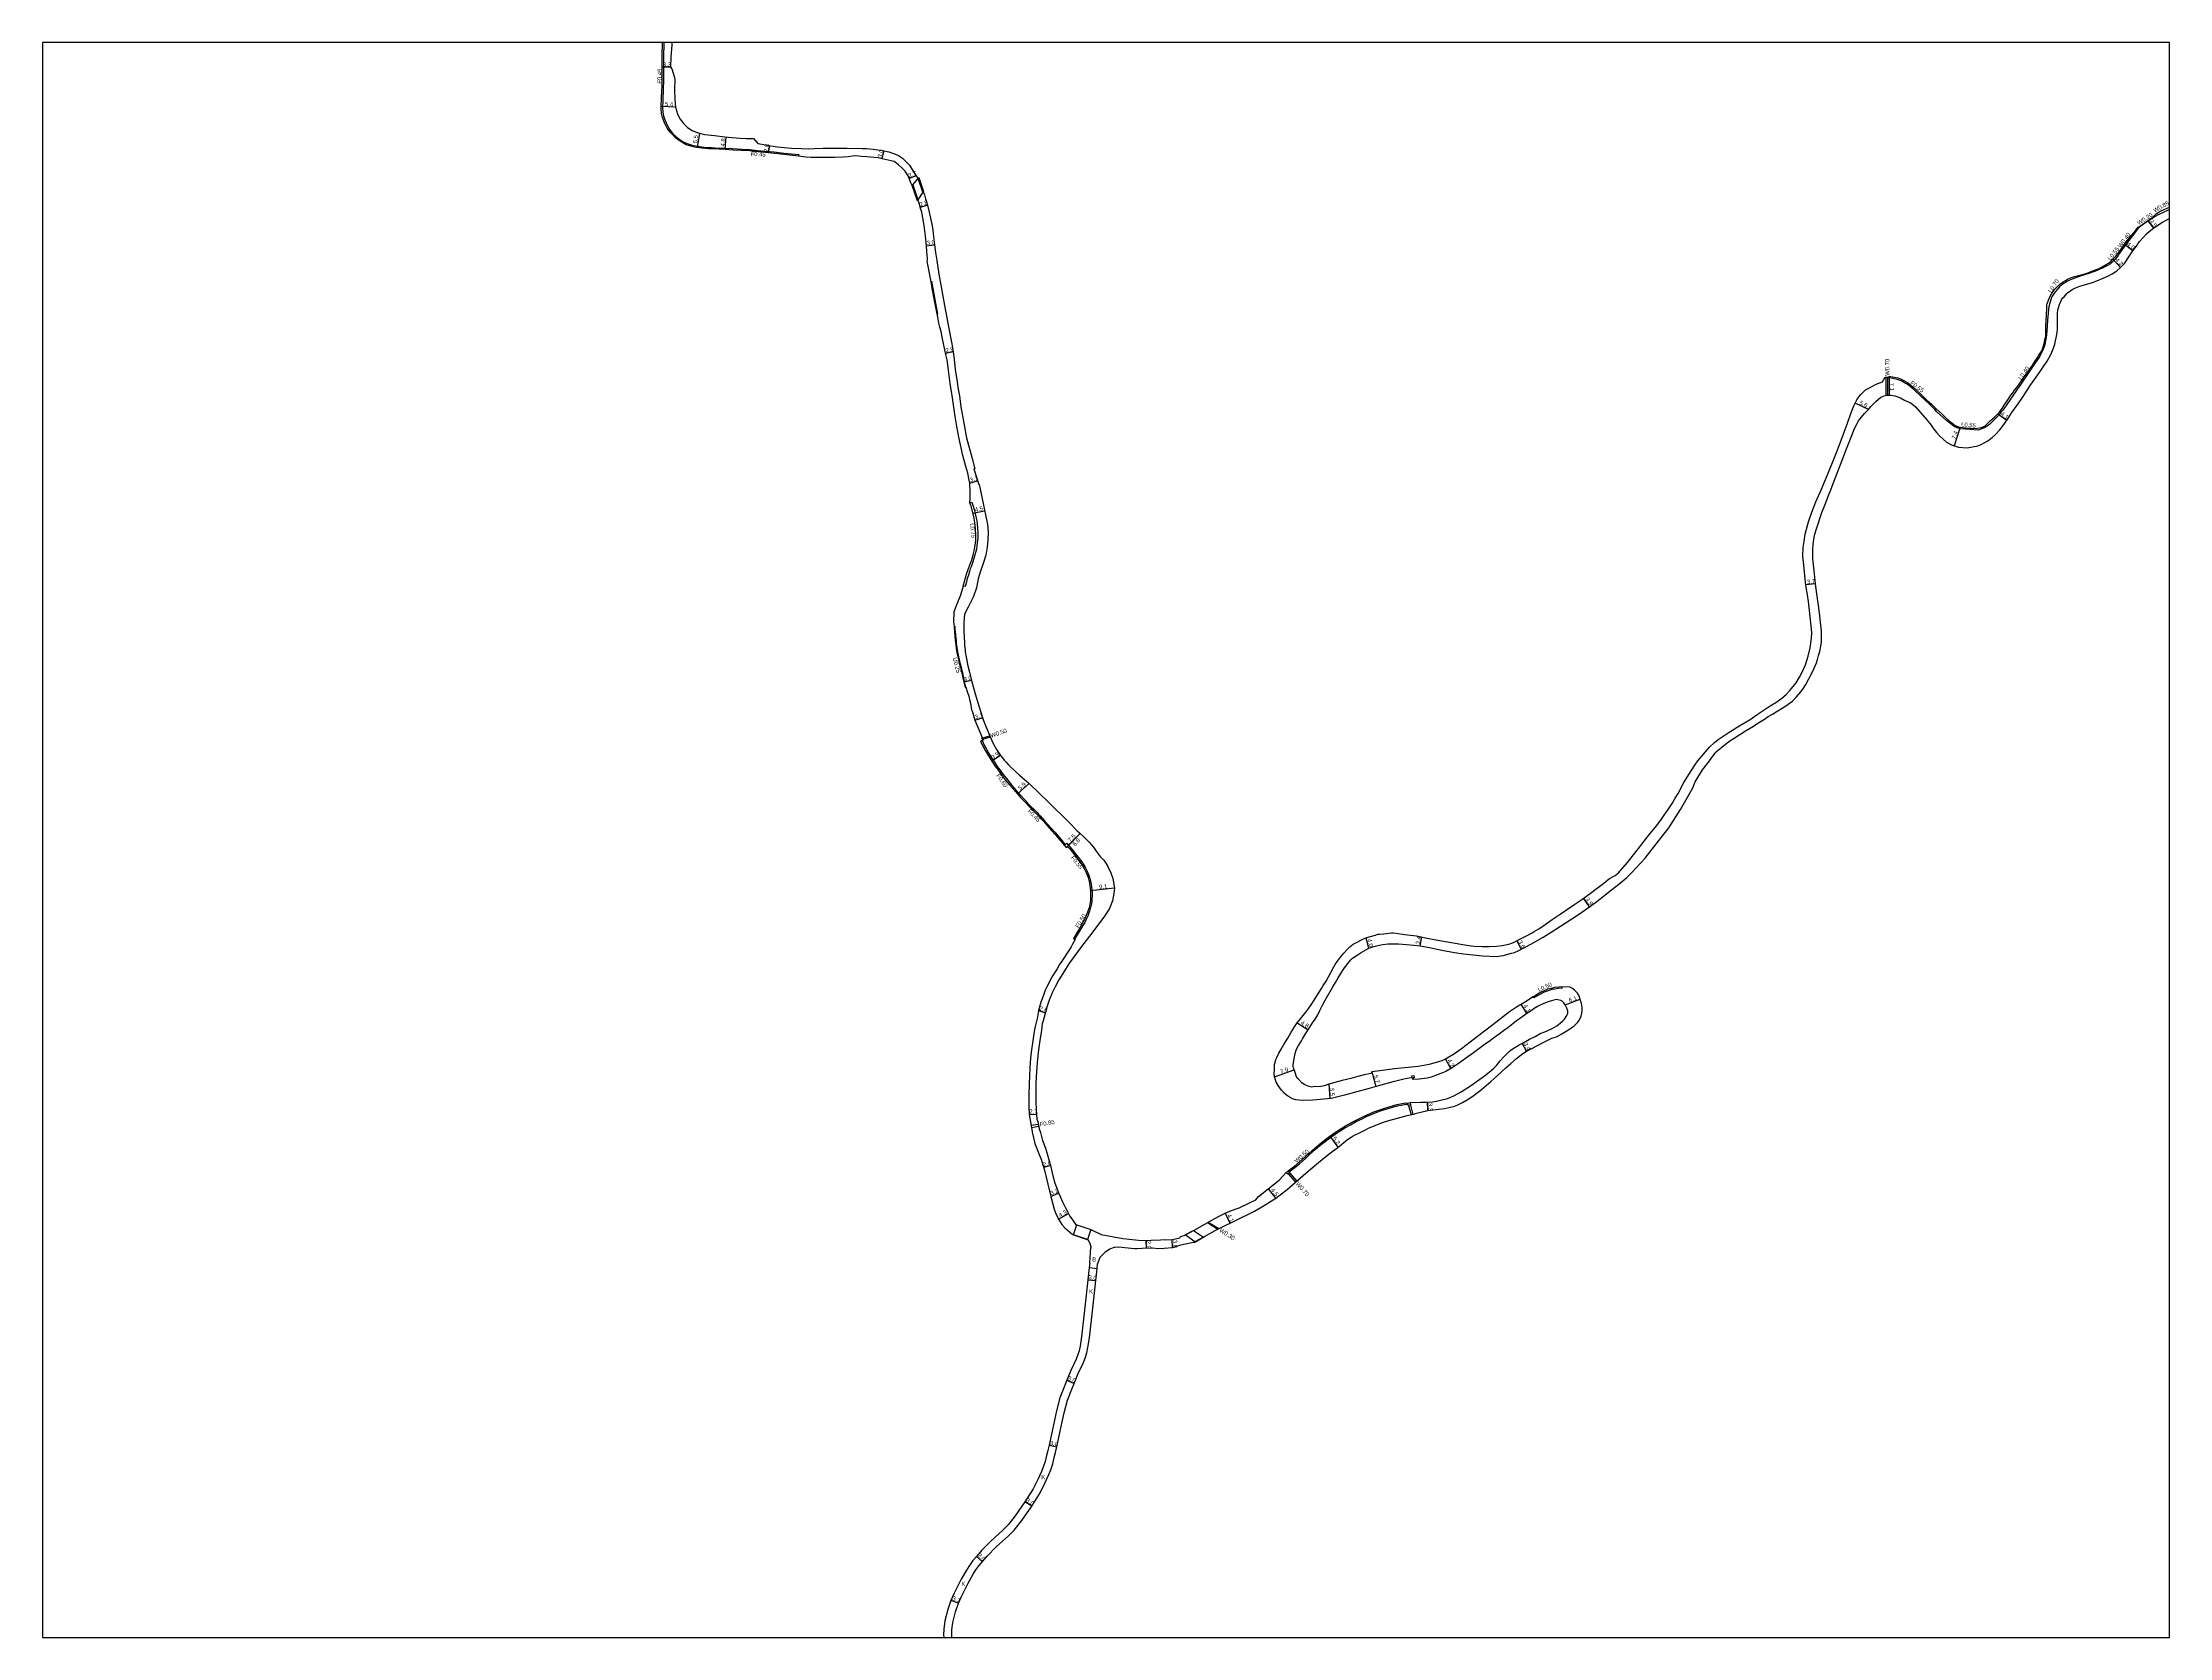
# Model space of a CAD drawing. Header units: metres. Extents: x 0 to 2400, y -93000 to -90000.
# Drawn here: x 800 to 1600, y -91200 to -90600 of the extents above; entities that cross this region are included whole.
import ezdxf

# ---------------------------------------------------------------- set-up
doc = ezdxf.new("R2010")
doc.units = ezdxf.units.M
doc.header["$LTSCALE"] = 2.5
for name, color, linetype in [('側溝・桝', 7, 'Continuous'), ('図郭', 7, 'Continuous'), ('幅員', 7, 'Continuous'), ('歩道・分離帯・安全施設', 7, 'Continuous'), ('舗装', 7, 'Continuous'), ('道路', 7, 'Continuous')]:
    doc.layers.add(name, color=color, linetype=linetype)
doc.styles.get("Standard").update_dxf_attribs({"font": ''})
doc.styles.get('Standard').set_extended_font_data('@MS PGothic')

msp = doc.modelspace()

# ---------------------------------------------------------------- linework, layer by layer
at = {"layer": '側溝・桝', "ltscale": 0.5, "flags": 128}
for points in [[(1033.7, -90600), (1033.53, -90605.67), (1033.56, -90607.77), (1033.58, -90609.17), (1033.62, -90611.38), (1033.57, -90614.16), (1033.47, -90617.58), (1033.29, -90621.73), (1033.16, -90624.68), (1033.26, -90626.12), (1033.61, -90627.71), (1034.13, -90629.32), (1034.94, -90631.1), (1035.99, -90632.82), (1037.26, -90634.49), (1038.83, -90635.82), (1040.65, -90637.2), (1042.49, -90638), (1044.01, -90638.46), (1046.25, -90638.94), (1048.85, -90639.32), (1051.58, -90639.54), (1054.15, -90639.69), (1056.69, -90639.72), (1059.55, -90639.85), (1063.01, -90640.08), (1065.92, -90640.28), (1068.95, -90640.6), (1071.76, -90640.88), (1075.08, -90641.17), (1078.89, -90641.58), (1084.45, -90642.15), (1084.37, -90642.74)], [(1600, -90662.8), (1599.27, -90663.14), (1597.62, -90663.93), (1595.72, -90664.82), (1594.61, -90665.44), (1592.46, -90666.85), (1590.28, -90668.36), (1588.75, -90669.48), (1587.62, -90670.75), (1585.99, -90672.8), (1584.32, -90674.94), (1581.87, -90678.31)], [(1581.54, -90678.07), (1581.87, -90678.31), (1581.63, -90678.75), (1581.22, -90679.3), (1580.73, -90680.06), (1580.18, -90680.78), (1579.63, -90681.45), (1578.97, -90682.16), (1578.17, -90682.93), (1577.77, -90683.26), (1576.99, -90683.74), (1576.15, -90684.19), (1574.81, -90684.84), (1573.6, -90685.36), (1572.13, -90685.95), (1570.69, -90686.5), (1569.67, -90686.88), (1566.81, -90687.79), (1564.38, -90688.65), (1563.35, -90689.04), (1562.4, -90689.42), (1561.65, -90689.81), (1560.67, -90690.38), (1560.01, -90690.81), (1559.54, -90691.17), (1558.6, -90691.96), (1557.86, -90692.77), (1557.04, -90693.77), (1555.9, -90695.37), (1555.68, -90695.97), (1554.97, -90698.05), (1554.65, -90699.36), (1554.46, -90700.44), (1554.32, -90701.91), (1554.16, -90704.35), (1553.95, -90706.83), (1553.91, -90708.46), (1553.77, -90709.99), (1553.63, -90710.92), (1553.41, -90712.14), (1553.1, -90713.73), (1552.43, -90715.69), (1551.68, -90717.17), (1551.1, -90718.22), (1549.03, -90721.19), (1546.93, -90724.25), (1544.04, -90728.47), (1542.79, -90730.27), (1540.17, -90734.12), (1537.44, -90738.12), (1536.75, -90738.96), (1536.17, -90739.69), (1535.05, -90740.99), (1533.73, -90742.28), (1532.4, -90743.51), (1531.08, -90744.53), (1530.35, -90744.98), (1529.47, -90745.36), (1528.05, -90745.77), (1524.89, -90745.61), (1523.33, -90745.47), (1521.42, -90745.28), (1520.13, -90744.95), (1518.99, -90744.39), (1517.71, -90743.39), (1516.13, -90742.15), (1513.82, -90740.13), (1512.49, -90738.9), (1511.76, -90738.08), (1512.18, -90737.72)], [(1494.08, -90732.68), (1494.09, -90726.06), (1493.37, -90725.95), (1493.37, -90732.76)], [(1511.76, -90738.08), (1510.06, -90736.41), (1508, -90734.46), (1506.48, -90733.01), (1503.93, -90730.61), (1502.58, -90729.53), (1501.34, -90728.57), (1500.4, -90727.97), (1499.08, -90727.26), (1497.64, -90726.72), (1495.89, -90726.39), (1494.46, -90726.12)], [(1148.83, -90773.19), (1149.53, -90772.96), (1150.02, -90774.42), (1150.39, -90775.67), (1150.66, -90776.63), (1150.94, -90777.81), (1151.19, -90778.95), (1151.36, -90779.88), (1151.52, -90781.23), (1151.67, -90782.59), (1151.75, -90784.73), (1151.76, -90785.5), (1151.73, -90786.54), (1151.59, -90788.2), (1151.45, -90789.35), (1151.23, -90790.61), (1151.02, -90791.53), (1150.72, -90792.7), (1150.3, -90794.12), (1149.9, -90795.33), (1149.23, -90797.22), (1148.96, -90798.03), (1148.65, -90799), (1148.24, -90800.32), (1147.84, -90801.62), (1147.52, -90802.83), (1147.02, -90804.63), (1146.3, -90804.5)], [(1142.81, -90819.52), (1143.1, -90819.51), (1143.19, -90820.69), (1143.29, -90821.67), (1143.36, -90822.45), (1143.45, -90823.38), (1143.51, -90823.99), (1143.6, -90825.06), (1143.7, -90825.91), (1143.74, -90826.75), (1143.86, -90827.55), (1143.98, -90828.39), (1144.14, -90829.24), (1144.34, -90830.28), (1144.53, -90831.24), (1144.74, -90832.02), (1144.9, -90832.74), (1145.14, -90833.76), (1145.37, -90834.56), (1145.65, -90835.6), (1145.81, -90836.21), (1146, -90836.99), (1146.16, -90837.84), (1146.38, -90838.99), (1146.54, -90839.65), (1146.68, -90840.33), (1146.84, -90841.09), (1147.02, -90841.73), (1147.16, -90842.24), (1147.24, -90842.54)], [(1153.34, -90861.74), (1156.23, -90860.77)], [(1153.42, -90862.63), (1154.33, -90864.58), (1155.01, -90865.78), (1155.7, -90866.95), (1156.2, -90867.78), (1156.96, -90869.09), (1158.07, -90870.77), (1159.08, -90872.32), (1160.05, -90873.65), (1161.35, -90875.4), (1162.54, -90876.92), (1163.9, -90878.57), (1164.64, -90879.49), (1166.34, -90881.5), (1167.68, -90883), (1169.58, -90885.03), (1170.56, -90886.1), (1170.47, -90886.18), (1170.84, -90886.54), (1171.8, -90887.47), (1172.82, -90888.46), (1174.05, -90889.69), (1174.63, -90890.25), (1175.3, -90890.97), (1176.14, -90891.86), (1176.88, -90892.75), (1178.07, -90894.14), (1179.34, -90895.54), (1180.74, -90897.09), (1182.31, -90898.84), (1183.69, -90900.47), (1184.75, -90901.69), (1184.95, -90901.52), (1185.3, -90901.21), (1185.81, -90901.84), (1186.42, -90902.59), (1187.25, -90903.58), (1187.74, -90904.23), (1188.39, -90905.04), (1189.03, -90905.84), (1189.6, -90906.53), (1190.41, -90907.55), (1190.95, -90908.27), (1191.55, -90909.23), (1192, -90909.99), (1192.53, -90910.94), (1192.97, -90911.89), (1193.27, -90912.59), (1193.58, -90913.4), (1193.79, -90914.03), (1194.08, -90914.97), (1194.24, -90915.8), (1194.41, -90916.76), (1194.65, -90918.58), (1194.74, -90919.92), (1194.77, -90920.61), (1194.74, -90921.34), (1194.72, -90922.12), (1194.65, -90922.86), (1194.5, -90924.01), (1194.3, -90925.01), (1194.22, -90925.32), (1193.8, -90926.74), (1193.58, -90927.38), (1193.25, -90928.29), (1192.89, -90929.2), (1192.58, -90929.87), (1191.99, -90931.01), (1191.27, -90932.19), (1190.18, -90934.01), (1189.2, -90935.64), (1188.16, -90937.3)], [(1156.43, -90861.26), (1153.6, -90862.17)], [(1268.84, -91024.83), (1271.03, -91023.21), (1272.8, -91021.77), (1275.03, -91019.76), (1276.59, -91018.34), (1278.67, -91016.48), (1279.71, -91015.56), (1281.03, -91014.46), (1282.55, -91013.29), (1284.58, -91011.82), (1286.14, -91010.72), (1288.09, -91009.41), (1289.89, -91008.29), (1291.93, -91007.09), (1293.83, -91006.08), (1296.59, -91004.73), (1298.04, -91004.06), (1300.13, -91003.12), (1301.86, -91002.44), (1303.59, -91001.8), (1305.7, -91001.1), (1307.77, -91000.46), (1309.62, -91000.03), (1311, -90999.72), (1312.87, -90999.43), (1313.61, -90999.63)], [(1313.78, -90999.83), (1314.76, -91003.35)], [(1314.47, -90999.71), (1315.41, -91003.21)], [(1171.85, -91007.27), (1174.53, -91006.84)], [(1171.99, -91008.11), (1174.69, -91007.66)], [(1268.54, -91025.63), (1271.26, -91028.72)], [(1269.06, -91025.17), (1271.76, -91028.29)]]:
    msp.add_lwpolyline(points, dxfattribs=at)
at = {"layer": '側溝・桝', "ltscale": 0.5, "elevation": 7.6, "flags": 128}
for points in [[(1371.51, -90955.25), (1371.57, -90955.75), (1370.2, -90955.9), (1368.77, -90956.09), (1367.71, -90956.3), (1366.3, -90956.71), (1364.79, -90957.26), (1363.15, -90958.06), (1361.52, -90958.98), (1360.94, -90959.36), (1360.66, -90959)], [(1238.17, -91043.93), (1242.12, -91046.35)], [(1238.48, -91043.75), (1242.44, -91046.2)]]:
    msp.add_lwpolyline(points, dxfattribs=at)
at = {"layer": '側溝・桝', "ltscale": 0.5, "flags": 128}
for points in [[(1315.04, -90988.67), (1315.8, -90988.59), (1315.88, -90989.4), (1315.72, -90989.41), (1315.11, -90989.48)], [(1313.67, -90999.85), (1313.45, -90999.06), (1313.43, -90998.95), (1314.39, -90998.81), (1314.57, -90999.69)], [(1267.82, -91025.06), (1268.53, -91024.47), (1269.1, -91025.13), (1268.45, -91025.71)]]:
    msp.add_lwpolyline(points, close=True, dxfattribs=at)
at = {"layer": '図郭'}
msp.add_lwpolyline([(800, -91200), (1600, -91200), (1600, -90600), (800, -90600)], close=True, dxfattribs=at)
at = {"layer": '幅員', "flags": 128}
for points in [[(1036.23, -90609.22), (1033.05, -90609.29)], [(1038.07, -90624.35), (1032.7, -90624.1)], [(1047.05, -90634.04), (1046.23, -90639.47)], [(1056.72, -90640.29), (1057.19, -90635.5)], [(1073.03, -90641.49), (1073.56, -90638.78)], [(1115.81, -90643.69), (1116.51, -90640.74)], [(1128.54, -90650.16), (1126.01, -90651.13)], [(1132.82, -90661.21), (1130.16, -90662.01)], [(1591.86, -90667.05), (1593.97, -90669.85)], [(1132.51, -90676.51), (1135.52, -90676.1)], [(1586.26, -90678.36), (1583.09, -90675.97)], [(1578.73, -90681.54), (1581.61, -90684.6)], [(1142.57, -90716.31), (1139.72, -90716.93)], [(1494.56, -90725.55), (1494.56, -90732.65)], [(1486.77, -90738.02), (1481.74, -90735.66)], [(1535.39, -90739.74), (1538.82, -90742.05)], [(1521.32, -90744.72), (1519.04, -90751.72)], [(1148.73, -90765.77), (1151.69, -90764.88)], [(1149.96, -90777.03), (1154.33, -90776.12)], [(1466.87, -90803.61), (1463.22, -90804.07)], [(1149.42, -90839.97), (1146.54, -90840.66)], [(1150.68, -90854.96), (1153.58, -90854)], [(1160.31, -90868.2), (1157.07, -90870.38)], [(1171.04, -90878.76), (1166.67, -90882.66)], [(1185.07, -90902.88), (1190.26, -90897.53)], [(1185.57, -90902.48), (1190.32, -90897.59)], [(1203.15, -90918.06), (1194.16, -90919.12)], [(1381.86, -90925.08), (1379.62, -90921.92)], [(1298.87, -90940.69), (1297.8, -90936.8)], [(1318.13, -90939.87), (1318.83, -90936.5)], [(1354.5, -90937.9), (1356.17, -90941.11)], [(1372.7, -90962.03), (1378.39, -90959.92)], [(1174.6, -90964.18), (1177.25, -90964.98)], [(1358.32, -90965.27), (1356.19, -90961.81)], [(1271.95, -90968.84), (1276.02, -90971.41)], [(1327.7, -90982.39), (1329.72, -90986.03)], [(1358.18, -90979.45), (1356.52, -90976.48)], [(1263.35, -90989.08), (1270.81, -90986.47)], [(1283.8, -90991.89), (1284.25, -90997.33)], [(1299.96, -90987.22), (1301.5, -90992.74)], [(1320.99, -91001.82), (1320.91, -90998.56)], [(1171.16, -91003.25), (1173.86, -91003.1)], [(1284.13, -91011.46), (1287.23, -91015.58)], [(1179.09, -91022.45), (1176.57, -91023.19)], [(1263.87, -91034.7), (1261.1, -91031.17)], [(1179.23, -91034.1), (1182.19, -91032.82)], [(1182.19, -91042.68), (1185.9, -91040.52)], [(1244.79, -91040.44), (1246.59, -91044.18)], [(1214.93, -91050.61), (1215.09, -91053.53)], [(1225.01, -91053.25), (1224.9, -91050.3)]]:
    msp.add_lwpolyline(points, dxfattribs=at)
at = {"layer": '幅員'}
for points in [[(1193.16, -91065.41), (1196.15, -91065.74)], [(1185.24, -91103.26), (1188.02, -91104.4)], [(1178.58, -91127.66), (1181.51, -91128.29)], [(1172.05, -91150.56), (1169.51, -91148.96)], [(1153.5, -91171.51), (1151.27, -91169.5)], [(1144.57, -91187.15), (1141.64, -91186.12)]]:
    msp.add_lwpolyline(points, dxfattribs=at)
at = {"layer": '歩道・分離帯・安全施設', "ltscale": 0.5, "flags": 128}
msp.add_lwpolyline([(1134.34, -90689.77), (1136.64, -90702.18)], dxfattribs=at)
at = {"layer": '舗装'}
msp.add_lwpolyline([(1193.67, -91060.83), (1196.65, -91061.17)], dxfattribs=at)
at = {"layer": '道路', "ltscale": 0.5}
for points in [[(1146.3, -90804.5), (1147.58, -90800), (1148.81, -90796.44), (1149.5, -90794.6), (1150.08, -90792.72), (1150.53, -90790.72), (1150.98, -90787.39), (1151.08, -90785.24), (1150.94, -90782.97), (1150.7, -90780.59), (1150.29, -90778.26), (1149.23, -90774.36), (1148.83, -90773.19), (1148.95, -90771.54), (1148.97, -90769.08), (1148.73, -90765.77), (1148.55, -90764.62), (1147.99, -90761.96), (1147.25, -90759.54), (1146.17, -90755.31), (1144.66, -90748.47), (1143.83, -90743.66), (1143.21, -90740.64), (1142.23, -90733.69), (1141.41, -90728.24), (1140.75, -90723.25), (1140.21, -90719.41), (1139.81, -90717.37), (1139.04, -90713.81), (1138.41, -90710.81), (1137.95, -90708.76), (1137.53, -90707.1), (1137.13, -90705.56), (1136.69, -90703.35), (1135.48, -90697.01), (1134.65, -90692.52), (1134.18, -90690.07), (1133.45, -90686.12), (1133.06, -90684.08), (1132.72, -90682.34), (1132.86, -90681.57), (1132.83, -90681.07), (1132.66, -90678.56), (1132.51, -90676.51), (1132.11, -90672.8), (1131.62, -90668.83), (1131.07, -90665.98), (1130.68, -90663.81), (1130.27, -90662.38), (1129.79, -90660.79), (1129.26, -90659.22), (1127.38, -90653.53), (1127.13, -90653.82), (1126.62, -90652.72), (1125.64, -90650.15), (1124.43, -90648.42), (1123.18, -90647.16), (1121.81, -90645.83), (1120.38, -90644.77), (1115.81, -90643.69), (1114.27, -90643.4), (1111.39, -90643.13), (1110.05, -90643.02), (1108.08, -90642.84), (1106.96, -90642.77), (1105.48, -90642.67), (1104.61, -90642.74), (1103.02, -90643.01), (1101.19, -90643.16), (1098.02, -90643.25), (1095.31, -90643.23), (1091.82, -90643.29), (1089.12, -90643.19), (1087.18, -90643.1), (1084.37, -90642.74), (1076.57, -90641.86), (1073.03, -90641.49), (1067.86, -90640.99), (1066.05, -90640.77), (1059.62, -90640.45), (1056.72, -90640.29), (1054.53, -90640.15), (1052.01, -90640.04), (1050.43, -90639.95), (1048.04, -90639.75), (1045.19, -90639.31), (1043.44, -90638.92), (1042.04, -90638.52), (1039.87, -90637.13), (1038.13, -90635.81), (1036.95, -90634.66), (1036.07, -90633.69), (1034.99, -90632.19), (1033.95, -90630.21), (1033.18, -90628.14), (1032.86, -90626.76), (1032.69, -90624.99), (1032.7, -90624.08), (1032.84, -90620.95), (1032.98, -90618.25), (1033.03, -90616.32), (1033.11, -90614.39), (1033.09, -90611.75), (1033.08, -90610.33), (1033.04, -90608.63), (1033.02, -90607.24), (1033.03, -90605.35), (1033.08, -90603.49), (1033.13, -90601.65), (1033.18, -90600.19), (1033.19, -90600)], [(1036.74, -90600), (1036.64, -90600.82), (1036.31, -90605.46), (1036.23, -90609.22), (1036.68, -90609.88), (1037.76, -90613.16), (1037.77, -90613.9), (1037.72, -90617.64), (1037.87, -90621.38), (1038.07, -90624.35), (1038.86, -90626.79), (1039.25, -90627.73), (1039.84, -90628.78), (1041.15, -90630.61), (1042.6, -90631.94), (1044.31, -90633.07), (1045.91, -90633.7), (1047.05, -90634.04), (1049.17, -90634.57), (1052.7, -90635.02), (1056.57, -90635.44), (1059.37, -90635.71), (1062.35, -90635.99), (1064.6, -90636.06), (1067.02, -90636.1), (1067.37, -90636.1), (1069.08, -90638.02), (1072.05, -90638.49), (1073.93, -90638.85), (1076.45, -90639.21), (1078.96, -90639.45), (1081.73, -90639.75), (1085.29, -90639.91), (1088.02, -90639.98), (1090.19, -90639.88), (1093.56, -90639.8), (1095.97, -90639.75), (1099.58, -90639.75), (1102.68, -90639.7), (1108.25, -90639.81), (1109.91, -90639.88), (1112.39, -90640.11), (1115.96, -90640.6), (1118.35, -90641.18), (1120.44, -90641.91), (1121.9, -90642.52), (1123.5, -90643.54), (1125.14, -90645.07), (1126.04, -90646.11), (1127.64, -90648.62), (1128.54, -90650.16), (1128.87, -90650.57), (1129.19, -90650.81), (1129.33, -90651.09), (1130.29, -90653.9), (1131.1, -90656.35), (1131.2, -90656.22), (1131.69, -90657.35), (1132.17, -90658.84), (1132.47, -90659.88), (1132.82, -90661.21), (1133.45, -90663.79), (1134.04, -90666.13), (1134.55, -90668.27), (1134.85, -90670.44), (1135.12, -90673.15), (1135.52, -90676.1), (1135.92, -90679.05), (1136.34, -90682), (1136.74, -90684.67), (1137.25, -90687.92), (1137.99, -90691.9), (1139.26, -90698.92), (1140.2, -90704.17), (1140.77, -90707.01), (1142.02, -90713.33), (1142.57, -90716.31), (1142.87, -90719.15), (1143.32, -90722.95), (1143.97, -90727.64), (1144.33, -90729.83), (1144.91, -90732.95), (1145.46, -90736.99), (1146.22, -90741.76), (1146.99, -90745.9), (1147.58, -90748.71), (1149.68, -90756.48), (1150.72, -90760.31), (1150.33, -90760.4), (1152.12, -90766.3), (1152.26, -90766.26), (1152.75, -90768.51), (1154.17, -90775.35), (1155.43, -90781.36), (1155.7, -90784.17), (1155.61, -90787.14), (1155.34, -90789.86), (1154.79, -90792.89), (1153.81, -90795.99), (1152.8, -90798.84), (1151.91, -90801.77), (1151.24, -90805.16)], [(1390.98, -90913.59), (1391.52, -90913.3), (1392.78, -90912.33), (1396.17, -90908.44), (1398.47, -90905.57), (1400.27, -90903.22), (1402.45, -90900.44), (1404.56, -90897.71), (1407.17, -90894.57), (1408.93, -90892.17), (1409.98, -90890.65), (1410.81, -90889.4), (1411.76, -90888.1), (1412.92, -90886.31), (1414.09, -90884.26), (1415.16, -90882.47), (1417.39, -90878.42), (1420.12, -90874), (1421.67, -90871.53), (1422.63, -90870.16), (1426.99, -90865.04), (1428.87, -90863.33), (1430.26, -90862.21), (1433.96, -90859.74), (1438.41, -90856.92), (1442.29, -90854.62), (1444.91, -90852.83), (1449.86, -90849.57), (1451.94, -90848.31), (1454.22, -90846.67), (1455.8, -90845.29), (1457.24, -90843.71), (1459.61, -90840.82), (1460.89, -90838.78), (1461.77, -90837.16), (1463.07, -90834.16), (1464.11, -90830.9), (1464.83, -90827.75), (1465.39, -90824.01), (1465.45, -90821.95), (1465.13, -90818.28), (1464.25, -90810.29), (1463.75, -90806.99), (1463.43, -90805.75), (1463.09, -90803.08), (1462.48, -90796.56), (1462.16, -90793.28), (1462.24, -90789.94), (1462.54, -90787.7), (1462.96, -90784.93), (1464.25, -90780.28), (1465.53, -90776.68), (1466.93, -90772.84), (1469.11, -90767.99), (1470.95, -90763.49), (1473.02, -90758.65), (1475.24, -90752.96), (1477.64, -90746.62), (1478.82, -90743.51), (1480.14, -90739.61), (1481.24, -90736.73), (1482.36, -90734.36), (1483.15, -90733.28), (1483.95, -90732.43), (1484.97, -90731.38), (1485.73, -90730.68), (1486.95, -90730.02), (1489.63, -90728.54), (1492.09, -90727.6), (1493.07, -90725.9), (1494.46, -90726.12), (1494.56, -90725.55), (1497.78, -90726.19), (1498.87, -90726.56), (1500.1, -90727.12), (1501.22, -90727.8), (1503.36, -90729.43), (1506.63, -90732.4), (1508.78, -90734.5), (1510.48, -90736.03), (1512.18, -90737.72), (1514.45, -90739.85), (1515.55, -90740.87), (1517.09, -90742.3), (1519.37, -90744.11), (1520.29, -90744.5), (1521.32, -90744.72), (1523.41, -90744.93), (1525.03, -90745.08), (1526.43, -90745.15), (1527.84, -90745.07), (1529.12, -90744.86), (1529.96, -90744.61), (1530.63, -90744.21), (1531.94, -90742.92), (1532.62, -90742.26), (1534.27, -90740.82), (1535.39, -90739.74), (1536.04, -90739.02), (1537.06, -90737.63), (1537.87, -90736.37), (1538.95, -90734.75), (1539.67, -90733.63), (1540.33, -90732.71), (1541.06, -90731.72), (1541.74, -90730.79), (1542.53, -90729.77), (1543.46, -90728.54), (1544.65, -90726.9), (1546.13, -90724.82), (1546.92, -90723.66), (1547.89, -90722.29), (1548.62, -90721.19), (1549.41, -90719.97), (1550.19, -90718.74), (1550.91, -90717.62), (1551.45, -90716.79), (1552.06, -90715.77), (1552.4, -90714.86), (1552.63, -90714.11), (1552.82, -90713.18), (1553.17, -90711.74), (1553.44, -90710.51), (1553.47, -90708.84), (1553.54, -90706.64), (1553.62, -90704.52), (1553.7, -90702.49), (1553.84, -90700.08), (1553.91, -90698.8), (1554, -90698.35), (1554.14, -90697.98), (1554.52, -90696.95), (1555.05, -90695.7), (1555.61, -90694.59), (1556.67, -90693.04), (1557.23, -90692.36), (1557.89, -90691.75), (1558.92, -90690.83), (1559.31, -90690.47), (1559.96, -90690.07), (1560.87, -90689.56), (1561.7, -90689.07), (1562.76, -90688.54), (1564.3, -90688.02), (1566.76, -90687.34), (1569.08, -90686.72), (1570.86, -90686.07), (1572.12, -90685.53), (1573.5, -90684.99), (1574.73, -90684.37), (1576.2, -90683.53), (1577.08, -90683), (1577.97, -90682.36), (1578.73, -90681.54), (1579.77, -90680.4), (1581.54, -90678.07), (1582.73, -90676.45), (1584.08, -90674.65), (1585.51, -90672.75), (1587.34, -90670.58), (1588.29, -90669.5), (1588.7, -90669.17), (1589.93, -90668.34), (1591.29, -90667.45), (1593.37, -90665.99), (1594.28, -90665.22), (1595.17, -90664.32), (1595.77, -90663.88), (1596.52, -90663.46), (1599.11, -90662.29), (1600, -90661.88)], [(1142.82, -90814.19), (1142.64, -90817.75), (1142.83, -90819.76), (1143.18, -90823.43), (1143.63, -90827.85), (1143.92, -90829.48), (1144.39, -90831.56), (1144.82, -90833.38), (1145.27, -90835.09), (1145.53, -90836.07), (1145.81, -90837.22), (1146.14, -90838.97), (1147.01, -90842.61), (1147.24, -90842.54), (1147.91, -90844.53), (1148.37, -90845.89), (1148.67, -90847.2), (1148.99, -90848.54), (1149.44, -90851), (1149.73, -90851.84), (1150.29, -90853.65), (1150.68, -90854.96), (1151.36, -90856.64), (1153.47, -90861.39), (1153.21, -90861.52), (1153.75, -90862.44), (1153.42, -90862.63), (1152.85, -90862.96), (1154.05, -90865.29), (1154.68, -90866.48), (1155.84, -90868.39), (1157.02, -90870.3), (1158.24, -90872.12), (1159.16, -90873.39), (1160.95, -90875.9), (1162.1, -90877.32), (1163.72, -90879.24), (1165.91, -90881.81), (1167.85, -90883.98), (1172.97, -90889.29), (1174.84, -90891.16), (1175.49, -90891.86), (1176.44, -90892.95), (1177.84, -90894.58), (1179.47, -90896.42), (1180.95, -90898.11), (1185.07, -90902.88), (1185.57, -90902.48), (1186.21, -90903.23), (1188.68, -90906.26), (1189.81, -90907.66), (1190.81, -90909.14), (1191.75, -90910.73), (1192.52, -90912.28), (1193.23, -90914.09), (1193.66, -90915.59), (1193.93, -90917.15), (1194.17, -90919.23), (1194.22, -90921.18), (1194.12, -90922.73), (1193.67, -90925.48), (1193.1, -90927.15), (1192.09, -90929.61), (1189.79, -90933.65), (1187.77, -90937.06), (1188.41, -90937.46), (1187.44, -90939.19), (1186.95, -90940.14), (1185.99, -90941.58), (1183.67, -90945.15), (1182.57, -90946.82), (1181.58, -90948.46), (1180.65, -90950.02), (1179.43, -90952.02), (1178.75, -90953.3), (1177.74, -90955.29), (1177.18, -90956.46), (1176.7, -90957.66), (1175.95, -90959.74), (1175.5, -90960.96), (1174.6, -90964.18), (1174.2, -90966.69), (1173.4, -90970.15), (1172.97, -90972), (1172.46, -90975.52), (1171.87, -90979.82), (1171.64, -90982.11), (1171.37, -90985.62), (1171.2, -90988.88), (1171.09, -90991.52), (1170.95, -90996.01), (1171.02, -91000.11), (1171.16, -91003.25), (1172.39, -91010.42), (1173.26, -91014.17), (1174.84, -91018.27), (1175.26, -91019.19), (1175.58, -91020.03), (1175.87, -91020.99), (1176.27, -91022.17), (1176.86, -91024.18), (1178.1, -91029.51), (1179.23, -91034.1), (1180.51, -91038.89), (1181.14, -91040.51), (1182.19, -91042.68), (1183.38, -91044.62), (1184.53, -91045.96), (1187.12, -91048.14), (1187.44, -91048.25), (1187.38, -91048.44), (1193.32, -91050.43), (1193.97, -91051.78), (1194.27, -91052.98), (1194.33, -91053.33)], [(1146.79, -90814.99), (1146.59, -90816.73), (1146.53, -90818.14), (1146.53, -90820), (1146.55, -90821.26), (1146.62, -90823.98), (1146.75, -90825.37), (1146.84, -90827.09), (1146.97, -90828.28), (1147.08, -90829.18), (1147.37, -90831.16), (1147.61, -90832.33), (1147.95, -90834.02), (1148.67, -90836.88), (1149.42, -90839.97), (1150.85, -90845.01), (1152, -90849.19), (1153.81, -90854.72), (1154.29, -90856), (1156.51, -90861.45), (1157.59, -90863.68), (1158.21, -90864.82), (1158.86, -90865.94), (1160.31, -90868.2), (1161.03, -90869.11), (1161.75, -90869.94), (1162.41, -90870.71), (1163.35, -90871.72), (1164.26, -90872.62), (1165.33, -90873.62), (1166.24, -90874.45), (1167.51, -90875.6), (1168.36, -90876.35), (1169.23, -90877.15), (1171.04, -90878.76), (1178.32, -90885.78), (1185.99, -90893.31), (1189.19, -90896.49), (1190.01, -90897.29), (1191.9, -90899.12), (1193.7, -90900.83), (1194.43, -90901.73), (1195.12, -90902.62), (1196.72, -90904.73), (1197.79, -90906.23), (1199.2, -90907.56), (1199.93, -90908.77), (1200.64, -90909.97), (1201.79, -90912.34), (1202.6, -90914.5), (1203.15, -90918.06), (1202.95, -90920.18), (1202.47, -90922.92), (1201.37, -90925.76), (1199.46, -90928.64), (1194.68, -90935.02), (1190.73, -90940.02), (1186.21, -90946.18), (1182.25, -90952.56), (1180.82, -90955.23), (1179.72, -90957.5), (1178.63, -90960.29), (1177.66, -90963.24), (1177.16, -90965.27), (1176.34, -90967.97), (1176.01, -90969.2), (1175.69, -90971.53), (1175.06, -90975.44), (1174.55, -90978.96), (1174.13, -90983.58), (1173.97, -90985.63), (1173.74, -90988.93), (1173.63, -90991.91), (1173.64, -90994.1), (1173.59, -90997.03), (1173.6, -90998.76), (1173.76, -91001.24), (1173.88, -91003.45), (1174.02, -91004.97), (1174.34, -91005.92), (1174.9, -91008.71), (1175.32, -91010.08), (1176.11, -91013.02), (1177.23, -91015.97), (1177.65, -91017.19), (1178.1, -91018.96), (1179.09, -91022.45), (1180.16, -91026.89), (1180.76, -91029.15), (1181.45, -91030.96), (1182.14, -91032.69), (1182.85, -91034.33), (1183.68, -91036.18), (1184.66, -91038.18), (1185.48, -91039.8), (1186.45, -91041.46), (1187.34, -91042.92), (1188.63, -91044.79), (1188.67, -91044.61), (1194.35, -91046.55), (1198.2, -91048.35), (1206.36, -91049.94), (1213.54, -91050.64), (1220.56, -91050.47), (1225.01, -91050.29), (1227.8, -91049.62), (1228.03, -91049.17), (1229.38, -91048.79), (1233.47, -91046.59), (1240.99, -91042.33), (1242.56, -91041.55), (1244.79, -91040.44), (1246.57, -91039.69), (1248.96, -91038.73), (1250.13, -91038.4), (1253.98, -91036.5), (1256.34, -91035.31), (1257.31, -91034.13), (1264.68, -91028.37), (1265.08, -91028.02), (1267.82, -91025.06), (1268.53, -91024.47), (1271.57, -91022.14), (1275.07, -91019.05), (1277.49, -91016.79), (1279.13, -91015.38), (1280.12, -91014.55), (1282.16, -91012.92), (1284.13, -91011.46), (1285.94, -91010.19), (1287.75, -91009), (1290.05, -91007.59), (1292.4, -91006.27), (1294.91, -91004.96), (1296.6, -91004.13), (1300.72, -91002.31), (1304.86, -91000.84), (1308.08, -90999.85), (1309.55, -90999.5), (1312.59, -90998.91), (1313.45, -90999.06), (1313.43, -90998.95), (1314.39, -90998.81), (1318.35, -90998.64), (1320.41, -90998.57), (1322.77, -90998.51), (1324.36, -90998.21), (1326.29, -90997.78), (1328.04, -90997.33), (1329.39, -90996.92), (1331.11, -90996.14), (1333.63, -90994.78), (1337.45, -90992.25), (1342.9, -90988.38), (1344.86, -90986.72), (1345.82, -90985.84), (1346.83, -90984.78), (1348.22, -90983.07), (1349.63, -90981.57), (1350.88, -90980.28), (1351.61, -90979.58), (1352.25, -90979.07), (1352.75, -90978.71), (1355.45, -90977.08), (1356.9, -90976.27), (1359.32, -90974.97), (1361.41, -90973.87), (1363.61, -90972.72), (1364.49, -90972.45), (1365.96, -90971.78), (1367.8, -90970.92), (1369.56, -90969.87), (1370.79, -90968.92), (1371.79, -90968.03), (1372.46, -90967.35), (1373.13, -90966.38), (1373.57, -90965.55), (1373.7, -90965.22), (1373.65, -90964.36), (1373.44, -90963.53), (1373.12, -90962.7), (1372.7, -90962.03), (1372.22, -90961.29), (1371.57, -90960.67), (1371.13, -90960.42), (1370, -90960.11), (1369.49, -90960), (1368.45, -90960.2), (1367.52, -90960.45), (1366.31, -90960.88), (1364.11, -90961.73), (1362.57, -90962.53), (1361.01, -90963.44), (1360.3, -90963.96), (1358.32, -90965.27), (1356.47, -90966.61), (1355.47, -90967.28), (1354.45, -90968.01), (1352.98, -90969.18), (1351.08, -90970.65), (1349.51, -90971.82), (1347.87, -90973.07), (1345.69, -90974.56), (1344.07, -90975.79), (1342.73, -90976.74), (1339.75, -90978.93), (1338.23, -90980.04), (1335.18, -90982.23), (1332.49, -90984.21), (1330.64, -90985.52), (1329.33, -90986.25), (1327.85, -90987.03), (1326.52, -90987.61), (1322.29, -90989.16), (1320.84, -90989.54), (1317.84, -90989.98), (1315.43, -90990.04), (1315.72, -90989.41), (1314.08, -90989.6), (1312.01, -90989.93), (1307.55, -90991.13), (1303.43, -90992.2), (1299.02, -90993.43), (1294.34, -90994.7), (1289.71, -90995.95), (1285.18, -90997.18), (1284.63, -90997.3), (1277.81, -90997.86), (1273.99, -90998), (1272.63, -90997.89), (1271.44, -90997.75), (1270.09, -90997.35), (1269.04, -90996.77), (1267.87, -90995.94), (1267.03, -90995.23), (1266.02, -90994.05), (1264.74, -90992.37), (1264.03, -90991.05), (1263.58, -90989.89), (1263.35, -90989.08), (1263.2, -90987.7), (1263.36, -90986.42), (1263.42, -90984.48), (1263.59, -90983.66), (1263.88, -90982.62), (1264.22, -90981.86), (1265.04, -90980.17), (1265.86, -90978.66), (1266.95, -90976.88), (1268.43, -90974.53), (1269.64, -90972.28), (1270.88, -90970.26), (1271.95, -90968.84), (1273.21, -90967.3), (1274.64, -90965.45), (1276.02, -90963.59), (1277.23, -90961.95), (1278.24, -90960.26), (1279.32, -90958.59), (1281.03, -90955.88), (1281.7, -90954.79), (1282.75, -90953.08), (1283.7, -90951.52), (1284.58, -90949.81), (1285.74, -90947.67), (1286.21, -90946.8), (1287.02, -90945.64), (1288.23, -90944.08), (1289.42, -90942.54), (1290.89, -90941.04), (1291.75, -90940.15), (1292.36, -90939.63), (1292.96, -90939.22), (1293.91, -90938.73), (1296.62, -90937.36), (1297.48, -90936.89), (1298.94, -90936.49), (1301.31, -90935.74), (1302.21, -90935.48), (1302.9, -90935.39), (1304.54, -90935.26), (1307.36, -90934.97), (1307.96, -90934.94), (1309.16, -90935.04), (1312.31, -90935.51), (1316.82, -90936.08), (1320.79, -90936.91), (1324.87, -90937.7), (1329.14, -90938.49), (1333.47, -90939.2), (1336.41, -90939.71), (1338.44, -90939.92), (1341.5, -90940.04), (1344.13, -90940.1), (1346.84, -90939.98), (1349.06, -90939.74), (1351.49, -90939.16), (1352.91, -90938.69), (1353.3, -90938.5), (1355.14, -90937.58), (1356.4, -90936.98), (1358.72, -90935.82), (1360.28, -90934.94), (1361.01, -90934.44), (1362.79, -90933.37), (1365.17, -90931.79), (1367.84, -90929.96), (1370.83, -90927.9), (1373.6, -90926.03), (1376.36, -90924.15), (1378.96, -90922.39), (1382.14, -90920.13), (1384.4, -90918.42), (1386.65, -90916.68), (1389.42, -90914.45), (1390.98, -90913.59)]]:
    msp.add_lwpolyline(points, dxfattribs=at)
at = {"layer": '道路', "ltscale": 0.5, "flags": 128}
for points in [[(1127.13, -90653.82), (1127.38, -90653.53), (1129.26, -90659.22), (1129.08, -90659.49)], [(1127.38, -90653.53), (1129.33, -90651.09), (1131.1, -90656.35), (1129.26, -90659.22)], [(1129.33, -90651.09), (1129.54, -90650.8), (1131.33, -90656.04), (1131.1, -90656.35)], [(1189.06, -91044.75), (1194.33, -91046.54), (1193.02, -91050.33), (1187.77, -91048.57)], [(1229.73, -91048.59), (1232.31, -91047.21), (1232.94, -91046.87), (1236.69, -91049.39), (1233.46, -91051.18)]]:
    msp.add_lwpolyline(points, close=True, dxfattribs=at)
at = {"layer": '道路', "ltscale": 0.5, "elevation": 7.6}
for points in [[(1516.13, -90750.3), (1518.06, -90751.4), (1520.59, -90752.22), (1523.86, -90752.42), (1527.94, -90751.73), (1529.15, -90751.24), (1530.55, -90750.52), (1531.66, -90749.81), (1533.37, -90748.57), (1534.58, -90747.44), (1536.17, -90745.69), (1537.83, -90743.51), (1539.42, -90741.16), (1540.75, -90739.18), (1541.68, -90737.81), (1543.06, -90735.89), (1544.71, -90733.53), (1545.9, -90731.72), (1546.55, -90730.64), (1547.59, -90729.05), (1548.59, -90727.63), (1550.55, -90725.01), (1552.43, -90722.24), (1553.99, -90719.84), (1555.33, -90717.38), (1556.34, -90714.93), (1556.85, -90713.42), (1557.62, -90709.87), (1557.85, -90708.04), (1557.84, -90705.85), (1557.85, -90703.42), (1557.91, -90701.75), (1558.02, -90700.58), (1558.23, -90699.77), (1558.67, -90698.58), (1559.05, -90697.67), (1559.36, -90696.82), (1559.89, -90696.09), (1560.34, -90695.61), (1561.53, -90694.33), (1561.81, -90694.03), (1562.34, -90693.66), (1563.45, -90692.94), (1564.37, -90692.38), (1566.3, -90691.66), (1571.07, -90690.23), (1572.67, -90689.61), (1575.09, -90688.62), (1577.1, -90687.81), (1578.46, -90686.99), (1580.18, -90685.88), (1581.59, -90684.62), (1583.15, -90683.15), (1585, -90680.21), (1586.26, -90678.36), (1587.56, -90676.61), (1588.75, -90674.79), (1590.33, -90673.06), (1591.39, -90671.92), (1592.41, -90671.03), (1593.94, -90669.88), (1595.58, -90668.69), (1597.44, -90667.58), (1599.24, -90666.57), (1600, -90666.21)], [(1392.94, -90916.61), (1395.88, -90914.1), (1397.86, -90912.14), (1402.75, -90906.85), (1407.24, -90901.15), (1411.73, -90895.42), (1416.11, -90888.5), (1419.54, -90882.38), (1420.71, -90880.32), (1421.6, -90878.12), (1422.55, -90876.44), (1424.38, -90873.65), (1426.18, -90871.23), (1427.57, -90869.38), (1429.01, -90867.48), (1429.14, -90867.35), (1429.03, -90867.24), (1433.68, -90863.45), (1434.7, -90862.72), (1436.23, -90861.67), (1438.45, -90860.35), (1440.54, -90858.97), (1443.5, -90857.15), (1445.22, -90856.01), (1447.63, -90854.52), (1449.02, -90853.54), (1450.68, -90852.6), (1452.12, -90851.76), (1454.91, -90850.03), (1456.6, -90848.89), (1458.16, -90847.77), (1459.75, -90846.18), (1461.3, -90844.26), (1462.3, -90842.92), (1463.23, -90841.48), (1465.59, -90837.01), (1466.38, -90835.33), (1467.18, -90833.34), (1467.58, -90832.12), (1468.05, -90830.65), (1468.46, -90829.04), (1468.88, -90827.13), (1469.1, -90825.44), (1469.16, -90821.5), (1468.79, -90818.06), (1468.34, -90814.58), (1467.83, -90810.9), (1467.37, -90807.34), (1466.87, -90803.61), (1466.55, -90799.89), (1465.9, -90794.19), (1465.82, -90792.45), (1465.85, -90790.66), (1465.96, -90788.94), (1466.3, -90786.86), (1466.6, -90784.89), (1467.24, -90782.99), (1467.97, -90780.64), (1468.52, -90779.06), (1469.28, -90776.86), (1470.14, -90774.66), (1471.02, -90772.36), (1472.06, -90769.78), (1472.61, -90768.29), (1473.09, -90766.87), (1474.98, -90762.01), (1477.16, -90756.46), (1478.56, -90752.88), (1479.56, -90750.33), (1481.7, -90744.99), (1482.52, -90743.3), (1482.99, -90742.33), (1484.13, -90740.89), (1485.28, -90739.61), (1486.77, -90738.02), (1487.65, -90736.92), (1488.37, -90736.11), (1489.59, -90735.01), (1491.42, -90733.46), (1492.69, -90732.91), (1493.62, -90732.7), (1494.56, -90732.65), (1495.2, -90732.71), (1496.68, -90732.96), (1498.8, -90733.7), (1500.34, -90734.51), (1502.87, -90735.61), (1504.48, -90737.04), (1508.8, -90741.97), (1510.33, -90743.91), (1511.42, -90745.5), (1512.33, -90746.76), (1513.66, -90748.13), (1516.13, -90750.3)], [(1210.74, -91053.64), (1211.67, -91053.7), (1213.6, -91053.61), (1216.94, -91053.42), (1217.5, -91053.46), (1219.66, -91053.65), (1221.84, -91053.6), (1225.01, -91053.25), (1228.2, -91052.35), (1229.94, -91051.89), (1232.89, -91051.35), (1232.98, -91051.29), (1233.1, -91051.38), (1237.08, -91049.17), (1241, -91046.91), (1244.01, -91045.42), (1248.01, -91043.49), (1250.75, -91042.18), (1253.66, -91040.8), (1255.91, -91039.59), (1259.93, -91037.22), (1263.87, -91034.7), (1265.46, -91033.49), (1268.15, -91031.45), (1275.17, -91025.31), (1279.94, -91021.31), (1282.72, -91019.06), (1285.45, -91016.92), (1287.15, -91015.64), (1290.87, -91012.71), (1292.18, -91011.8), (1293.01, -91011.27), (1295.63, -91009.98), (1297.55, -91009.02), (1298.94, -91008.33), (1304.37, -91006.15), (1306.34, -91005.49), (1309.64, -91004.59), (1313.25, -91003.67), (1316.32, -91003.02), (1316.29, -91002.83), (1320.99, -91001.82), (1325.17, -91001.3), (1327.26, -91000.96), (1329.6, -91000.48), (1331.14, -91000.1), (1332.34, -90999.63), (1334.07, -90998.76), (1336.48, -90997.38), (1338.51, -90995.97), (1341.29, -90993.8), (1342.96, -90992.4), (1344.71, -90990.9), (1347.28, -90988.59), (1350.38, -90985.75), (1352.3, -90984.04), (1354.45, -90982.17), (1356.75, -90980.36), (1358.18, -90979.45), (1360.16, -90978.4), (1364.2, -90976.3), (1365.96, -90975.42), (1367.65, -90974.55), (1369.5, -90974.05), (1371.48, -90972.95), (1374.74, -90970.94), (1376.1, -90969.88), (1377.42, -90968.51), (1378.05, -90967.69), (1378.59, -90966.52), (1378.98, -90965.33), (1379.15, -90964.1), (1379.15, -90962.99), (1378.88, -90961.56), (1378.4, -90959.96), (1377.93, -90958.67), (1377.35, -90957.66), (1376.99, -90957.2), (1376.25, -90956.48), (1375.23, -90955.73), (1374.43, -90955.41), (1371.51, -90955.25), (1370.29, -90955.32), (1368.81, -90955.52), (1367.5, -90955.81), (1366.23, -90956.15), (1364.75, -90956.74), (1363.87, -90957.12), (1362.93, -90957.61), (1361.49, -90958.46), (1360.66, -90959), (1357.77, -90960.84), (1354.4, -90962.91), (1351.83, -90964.6), (1349.46, -90966.38), (1345.46, -90969.49), (1339.78, -90973.89), (1336.99, -90976.05), (1333.74, -90978.58), (1331.07, -90980.39), (1327.7, -90982.39), (1326.31, -90983.09), (1321.51, -90984.4), (1317.36, -90985.26), (1308.53, -90986.05), (1304, -90986.68), (1299.96, -90987.22), (1299.68, -90987.82), (1297.15, -90988.36), (1294.69, -90988.99), (1292.09, -90989.7), (1288.86, -90990.51), (1286.06, -90991.26), (1283.8, -90991.89), (1282.11, -90992.47), (1281.48, -90992.65), (1280.75, -90992.73), (1277.92, -90992.89), (1277.47, -90992.93), (1276.97, -90992.89), (1276.45, -90992.74), (1274.53, -90991.94), (1273.68, -90991.29), (1272.49, -90990.12), (1271.96, -90989.56), (1271.59, -90988.73), (1271.28, -90987.8), (1270.56, -90985.77), (1270.46, -90985.26), (1270.45, -90984.61), (1270.68, -90983), (1271.19, -90980.32), (1271.47, -90979.12), (1271.74, -90978.45), (1272.4, -90977.25), (1273.49, -90975.55), (1273.96, -90974.79), (1275.1, -90972.86), (1276.62, -90970.47), (1277.71, -90968.75), (1278.66, -90967.36), (1279.62, -90965.76), (1280.49, -90964.13), (1281.49, -90962.18), (1282.46, -90960.3), (1285.34, -90955.24), (1286.28, -90953.66), (1287.36, -90951.89), (1288.92, -90949.19), (1289.68, -90948.06), (1290.9, -90946.52), (1292.1, -90945.08), (1292.77, -90944.48), (1294.48, -90943.29), (1295.97, -90942.3), (1297.74, -90941.29), (1298.87, -90940.69), (1300.71, -90940.07), (1302.73, -90939.57), (1304.1, -90939.29), (1306.03, -90939.08), (1307.63, -90939.03), (1310.08, -90939.05), (1313.04, -90939.29), (1315.77, -90939.56), (1318.13, -90939.87), (1321.65, -90940.5), (1326.26, -90941.42), (1331.07, -90942.35), (1334.43, -90942.8), (1341.71, -90943.58), (1346.85, -90943.78), (1349.43, -90943.47), (1352.51, -90942.61), (1353.62, -90942.26), (1355.27, -90941.58), (1359.79, -90939.22), (1364.48, -90936.61), (1367.48, -90934.68), (1370.98, -90932.39), (1377.4, -90928.23), (1381.86, -90925.08), (1384.07, -90923.52), (1388.29, -90920.27), (1389.57, -90919.18), (1392.94, -90916.61)], [(1203.32, -91053.18), (1204.74, -91053.09), (1210.74, -91053.64)]]:
    msp.add_lwpolyline(points, dxfattribs=at)
at = {"layer": '道路'}
for points in [[(1146.3, -90804.5), (1145.27, -90807.88), (1143.88, -90811.3), (1142.82, -90814.19)], [(1151.24, -90805.16), (1150.22, -90808.46), (1148.21, -90812.37), (1146.79, -90814.99)], [(1193.86, -91059.15), (1194.22, -91055.14), (1194.33, -91053.33)], [(1203.32, -91053.18), (1201.42, -91053.94), (1199.7, -91055.04), (1197.74, -91057.04), (1196.84, -91059.48)], [(1193.86, -91059.15), (1193.67, -91060.83), (1193.16, -91065.41), (1192.01, -91075.77)], [(1195, -91076.1), (1196.15, -91065.74), (1196.65, -91061.17), (1196.84, -91059.48)], [(1192.01, -91075.77), (1190.78, -91086.92), (1190.27, -91090.42), (1189.87, -91092.18), (1189.34, -91093.95), (1188.76, -91095.29), (1186.77, -91099.55), (1185.24, -91103.26), (1184.34, -91105.46), (1182.69, -91109.86), (1181.37, -91114.73), (1180.58, -91118.26), (1179.82, -91121.81), (1178.58, -91127.66), (1178.14, -91129.68), (1177.66, -91131.49), (1177.07, -91133.84), (1176.41, -91135.88), (1175.76, -91137.57), (1174.47, -91140.38), (1172.61, -91144.05), (1169.51, -91148.96), (1165.88, -91154.18), (1163.18, -91157.62), (1161.21, -91159.66), (1156.67, -91163.76), (1153.14, -91167.33), (1151.39, -91169.36), (1149.9, -91171.02), (1148.61, -91172.92), (1147.47, -91174.63), (1145.52, -91178.09)], [(1148.14, -91179.56), (1150.02, -91176.21), (1151.1, -91174.6), (1152.27, -91172.87), (1153.65, -91171.34), (1155.35, -91169.36), (1158.74, -91165.93), (1163.3, -91161.82), (1165.44, -91159.6), (1168.29, -91155.98), (1172.05, -91150.56), (1175.22, -91145.53), (1177.18, -91141.68), (1178.52, -91138.73), (1179.24, -91136.88), (1179.95, -91134.66), (1180.56, -91132.24), (1181.06, -91130.38), (1181.51, -91128.29), (1182.76, -91122.43), (1183.51, -91118.9), (1184.29, -91115.45), (1185.55, -91110.78), (1187.13, -91106.55), (1188.02, -91104.4), (1189.52, -91100.75), (1191.5, -91096.52), (1192.16, -91094.98), (1192.77, -91092.94), (1193.22, -91090.97), (1193.75, -91087.31), (1195, -91076.1)], [(1145.52, -91178.09), (1142.88, -91183.3), (1141.64, -91186.12), (1140.46, -91189.48), (1139.34, -91193.74), (1138.96, -91196.93), (1138.89, -91199.04), (1138.95, -91200)], [(1142.06, -91200), (1142, -91198.99), (1142.06, -91197.16), (1142.39, -91194.32), (1143.42, -91190.39), (1144.57, -91187.15), (1145.69, -91184.6), (1148.14, -91179.56)]]:
    msp.add_lwpolyline(points, dxfattribs=at)

# ---------------------------------------------------------------- texts
at = {"layer": '側溝・桝'}
for s, rotation, p in [('F0.45', 87.81465, (1032.81, -90615.5)), ('F0.45', 357.10757, (1066.3, -90642.64)), ('W0.85', 29.2025, (1594.47, -90664.01)), ('W0.40', 53.67784, (1581.73, -90677.39)), ('W0.20', 33.17287, (1588.51, -90668.73)), ('L0.55', 52.3251, (1577.87, -90682.12)), ('L0.70', 55.79011, (1555.51, -90694.3)), ('W0.70', 89.97206, (1494.64, -90725.35)), ('F0.55', 322.77861, (1502.36, -90728.36)), ('L0.40', 54.02494, (1544.23, -90727.06)), ('L0.55', 354.73508, (1521.6, -90744.37)), ('L0.75', 275.93577, (1148.87, -90780.94)), ('U0.25', 284.83388, (1142.32, -90831.56)), ('W0.50', 18.4863, (1156.82, -90861.54)), ('F0.60', 305.39, (1158.6, -90875.79)), ('F0.45', 313.97743, (1170.39, -90889.28)), ('F0.55', 309.15084, (1186.66, -90906.72)), ('F0.50', 59.39525, (1189.72, -90933.28)), ('L0.50', 23.49914, (1362.86, -90957.16)), ('F0.85', 9.5453, (1175.22, -91007.74)), ('W0.50', 41.36809, (1271.74, -91021.65)), ('W0.70', 310.8977, (1271.25, -91029.42)), ('W0.30', 328.26406, (1242.47, -91047.28))]:
    msp.add_text(s, height=1.6, rotation=rotation, dxfattribs=at).set_placement(p)
at = {"layer": '幅員'}
for s, rotation, p in [('3.2', 1.33522, (1033.35, -90609.03)), ('5.4', 357.35561, (1034.09, -90623.91)), ('5.5', 81.38232, (1046.2, -90637.98)), ('4.8', 84.36684, (1056.58, -90639.17)), ('2.8', 79.05091, (1072.8, -90641.35)), ('3.0', 76.56699, (1115.61, -90643.42)), ('2.7', 20.89755, (1126, -90650.86)), ('2.8', 16.76506, (1130.18, -90661.74)), ('3.5', 307.05162, (1592.34, -90667.28)), ('3.0', 7.70999, (1132.69, -90676.23)), ('4.0', 322.98774, (1583.77, -90676.17)), ('4.2', 313.32906, (1579.46, -90681.96)), ('2.9', 12.28959, (1139.84, -90716.65)), ('5.6', 334.78149, (1483.21, -90736.07)), ('7.1', 270.01529, (1494.81, -90728)), ('4.1', 325.95913, (1536.3, -90740.05)), ('7.4', 71.92848, (1519.54, -90749.36)), ('3.1', 16.8913, (1149.06, -90765.41)), ('4.5', 11.8119, (1150.82, -90776.6)), ('3.7', 7.23549, (1463.76, -90803.75)), ('3.0', 13.34415, (1146.66, -90840.37)), ('3.1', 18.16166, (1150.98, -90854.59)), ('3.9', 33.87234, (1157.49, -90869.8)), ('5.9', 41.75208, (1167.74, -90881.37)), ('7.5', 45.87692, (1186.61, -90900.94)), ('6.8', 45.87692, (1188.32, -90902.41)), ('9.1', 6.75086, (1197.51, -90918.47)), ('3.9', 305.3219, (1380.2, -90922.31)), ('4.0', 285.33869, (1298.23, -90937.41)), ('3.4', 78.16458, (1317.97, -90939.41)), ('3.6', 297.5018, (1354.97, -90938.26)), ('6.1', 20.26702, (1374.41, -90961.13)), ('2.8', 343.14928, (1174.77, -90963.97)), ('4.1', 301.67134, (1356.87, -90962.44)), ('4.8', 327.68539, (1273.02, -90969.21)), ('4.2', 299.0816, (1328.29, -90982.95)), ('3.4', 299.11229, (1356.94, -90976.7)), ('7.9', 19.29523, (1265.81, -90987.95)), ('5.7', 285.62481, (1300.63, -90988.69)), ('5.5', 274.68603, (1284.17, -90993.31)), ('3.3', 271.46585, (1321.17, -90998.9)), ('2.7', 3.03728, (1171.23, -91002.99)), ('5.2', 306.9505, (1285.11, -91012.35)), ('2.6', 16.38298, (1176.53, -91022.94)), ('3.2', 23.36426, (1179.44, -91033.74)), ('4.5', 308.0121, (1261.88, -91031.76)), ('4.3', 30.25008, (1182.79, -91042.04)), ('4.1', 295.75443, (1245.42, -91041.17)), ('2.9', 273.216, (1215.19, -91050.78)), ('3.0', 272.22137, (1225.16, -91050.46)), ('3.0', 353.65943, (1193.33, -91065.19)), ('3.0', 337.68231, (1185.42, -91103.11)), ('3.0', 347.89668, (1178.8, -91127.5)), ('3.0', 327.77194, (1169.73, -91148.81)), ('3.0', 317.95884, (1151.51, -91169.33)), ('3.1', 340.57124, (1142.06, -91185.92))]:
    msp.add_text(s, height=1.6, rotation=rotation, dxfattribs=at).set_placement(p)
at = {"layer": '舗装'}
for s, p in [('B', (1194.82, -91058.63)), ('K', (1193.63, -91070.63)), ('K', (1175.67, -91140.46)), ('K', (1145.6, -91180.65))]:
    msp.add_text(s, height=1.6, dxfattribs=at).set_placement(p)

doc.saveas('drawing.dxf')
